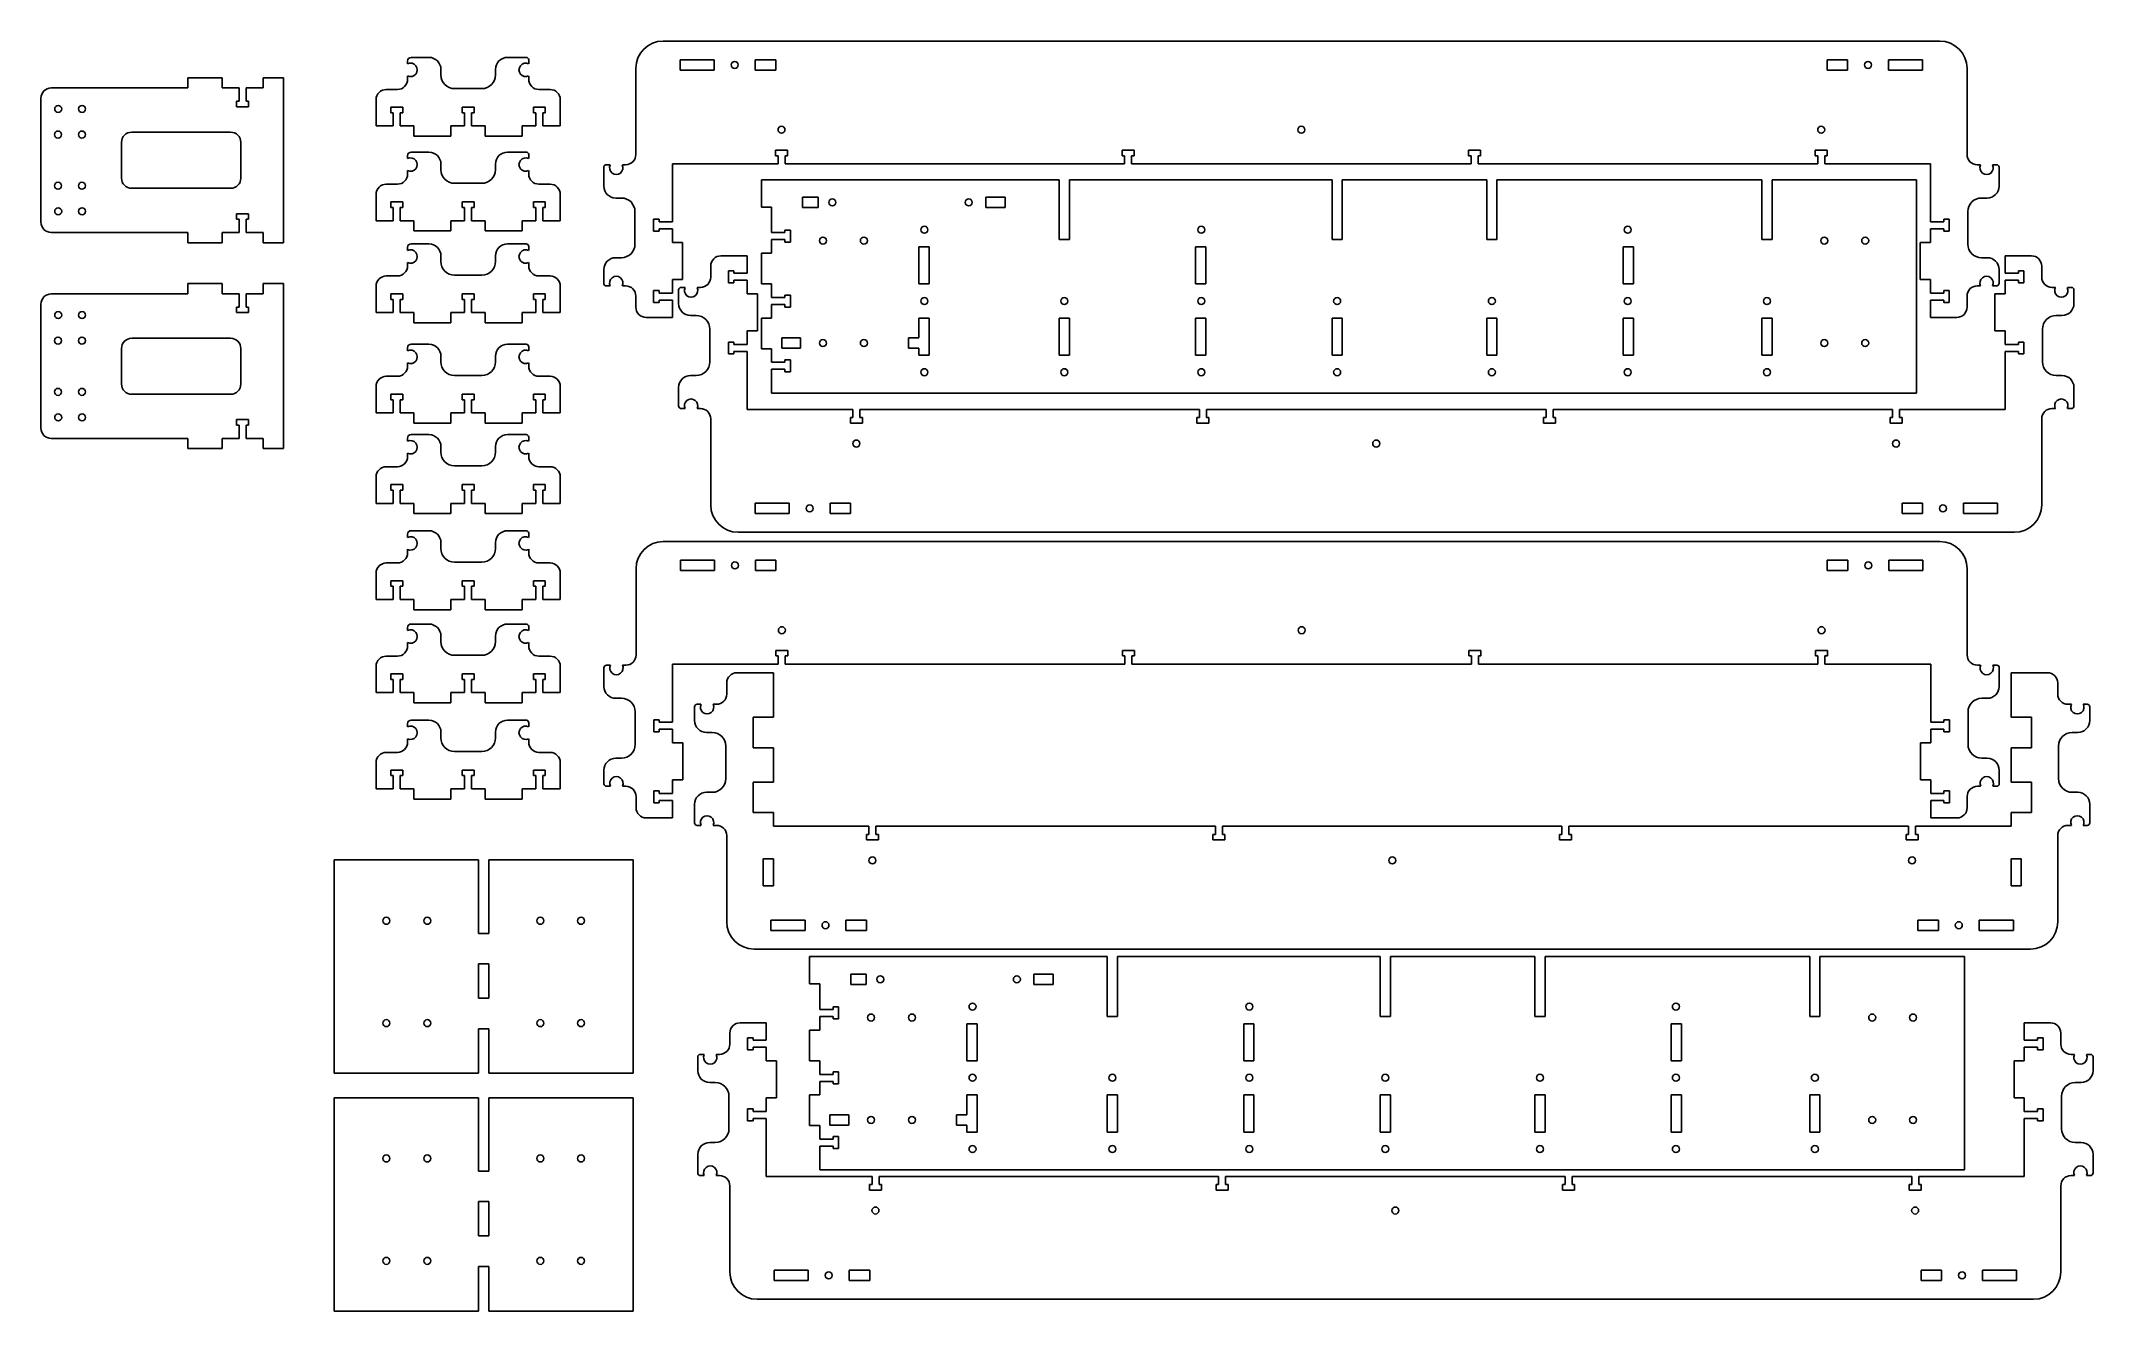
# Model space of a CAD drawing. Header units: millimetres. Extents: x 82 to 1285, y 3 to 747.
import ezdxf

# ---------------------------------------------------------------- set-up
doc = ezdxf.new("R2010")
doc.units = ezdxf.units.MM
doc.linetypes.add('HIDDEN', pattern=[9.525, 6.35, -3.175])
doc.layers.get('0').update_dxf_attribs({"lineweight": 70})
doc.layers.add('Hidden', color=7, linetype='HIDDEN', lineweight=70)

msp = doc.modelspace()

# ---------------------------------------------------------------- linework, layer by layer
at = {"color": 7, "lineweight": -3}
for p, q in [((1195.5, 747.3), (447, 747.3)), ((297.2, 733.9), (297.2, 735.7)), ((299.2, 737.7), (309.7, 737.7)), ((355.7, 737.7), (366.7, 737.7)), ((368.2, 736.2), (368.2, 733.9)), ((457, 736.3), (477, 736.3)), ((457, 736.3), (457, 730.3)), ((477, 730.3), (477, 736.3)), ((501, 736.3), (513, 736.3)), ((501, 736.3), (501, 730.3)), ((513, 730.3), (513, 736.3)), ((1129.5, 736.3), (1141.5, 736.3)), ((1129.5, 736.3), (1129.5, 730.3)), ((1141.5, 730.3), (1141.5, 736.3)), ((1165.5, 736.3), (1185.5, 736.3)), ((1165.5, 736.3), (1165.5, 730.3)), ((1185.5, 730.3), (1185.5, 736.3)), ((168.4, 719.8), (168.4, 725.8)), ((168.4, 725.8), (188.4, 725.8)), ((188.4, 725.8), (188.4, 719.8)), ((212.4, 719.8), (212.4, 725.8)), ((212.4, 725.8), (224.4, 725.8)), ((224.4, 629.1), (224.4, 725.8)), ((297.2, 724.9), (297.2, 726.8)), ((316.7, 730.7), (316.7, 727.4)), ((348.7, 727.4), (348.7, 730.7)), ((368.2, 726.8), (368.2, 724.9)), ((431, 731.3), (431, 680.8)), ((457, 730.3), (477, 730.3)), ((501, 730.3), (513, 730.3)), ((1129.5, 730.3), (1141.5, 730.3)), ((1165.5, 730.3), (1185.5, 730.3)), ((1211.5, 680.8), (1211.5, 731.3)), ((82.2, 713.8), (82.2, 641.1)), ((88.2, 719.8), (168.4, 719.8)), ((188.4, 719.8), (198.4, 719.8)), ((198.4, 712), (196.9, 712)), ((196.9, 712), (196.9, 708.8)), ((198.4, 719.8), (198.4, 712)), ((202.5, 719.8), (212.4, 719.8)), ((202.5, 712), (202.5, 719.8)), ((203.9, 712), (202.5, 712)), ((203.9, 708.8), (203.9, 712)), ((278.7, 697.5), (278.7, 712.9)), ((284.7, 718.9), (291.2, 718.9)), ((324.7, 719.4), (340.7, 719.4)), ((374.2, 718.9), (380.7, 718.9)), ((386.7, 712.9), (386.7, 697.5)), ((196.9, 708.8), (203.9, 708.8)), ((287.4, 708.5), (287.4, 705.3)), ((294.4, 708.5), (287.4, 708.5)), ((287.4, 705.3), (288.8, 705.3)), ((288.8, 705.3), (288.8, 697.5)), ((292.9, 705.3), (294.4, 705.3)), ((292.9, 697.5), (292.9, 705.3)), ((294.4, 705.3), (294.4, 708.5)), ((329.2, 708.5), (329.2, 705.3)), ((336.2, 708.5), (329.2, 708.5)), ((329.2, 705.3), (330.6, 705.3)), ((330.6, 705.3), (330.6, 697.5)), ((334.7, 705.3), (336.2, 705.3)), ((334.7, 697.5), (334.7, 705.3)), ((336.2, 705.3), (336.2, 708.5)), ((370.9, 708.5), (370.9, 705.3)), ((377.9, 708.5), (370.9, 708.5)), ((370.9, 705.3), (372.4, 705.3)), ((372.4, 705.3), (372.4, 697.5)), ((376.5, 705.3), (377.9, 705.3)), ((376.5, 697.5), (376.5, 705.3)), ((377.9, 705.3), (377.9, 708.5)), ((129.4, 667), (129.4, 687.9)), ((135.4, 693.9), (193.4, 693.9)), ((199.4, 687.9), (199.4, 667)), ((288.8, 697.5), (278.7, 697.5)), ((300.9, 697.5), (292.9, 697.5)), ((300.9, 691.5), (300.9, 697.5)), ((322.6, 691.5), (300.9, 691.5)), ((322.6, 697.5), (322.6, 691.5)), ((330.6, 697.5), (322.6, 697.5)), ((342.7, 697.5), (334.7, 697.5)), ((342.7, 691.5), (342.7, 697.5)), ((364.4, 691.5), (342.7, 691.5)), ((364.4, 697.5), (364.4, 691.5)), ((372.4, 697.5), (364.4, 697.5)), ((386.7, 697.5), (376.5, 697.5)), ((297.2, 678.4), (297.2, 680.2)), ((299.2, 682.2), (309.7, 682.2)), ((316.7, 675.2), (316.7, 671.9)), ((348.7, 671.9), (348.7, 675.2)), ((355.7, 682.2), (366.7, 682.2)), ((368.2, 680.7), (368.2, 678.4)), ((416, 674.8), (413.7, 674.8)), ((425, 674.8), (423.1, 674.8)), ((452.4, 641.3), (452.4, 675.3)), ((452.4, 675.3), (514.4, 675.3)), ((512.9, 680.1), (512.9, 683.3)), ((512.9, 683.3), (519.9, 683.3)), ((514.4, 680.1), (512.9, 680.1)), ((514.4, 675.3), (514.4, 680.1)), ((519.9, 680.1), (518.5, 680.1)), ((518.5, 680.1), (518.5, 675.3)), ((717.6, 675.3), (518.5, 675.3)), ((519.9, 683.3), (519.9, 680.1)), ((716.1, 680.1), (716.1, 683.3)), ((716.1, 683.3), (723.1, 683.3)), ((717.6, 680.1), (716.1, 680.1)), ((717.6, 675.3), (717.6, 680.1)), ((723.1, 680.1), (721.7, 680.1)), ((721.7, 680.1), (721.7, 675.3)), ((721.7, 675.3), (920.8, 675.3)), ((723.1, 683.3), (723.1, 680.1)), ((919.3, 683.3), (926.3, 683.3)), ((919.3, 680.1), (919.3, 683.3)), ((920.8, 680.1), (919.3, 680.1)), ((920.8, 675.3), (920.8, 680.1)), ((926.3, 680.1), (924.9, 680.1)), ((924.9, 680.1), (924.9, 675.3)), ((924.9, 675.3), (1124, 675.3)), ((926.3, 683.3), (926.3, 680.1)), ((1122.5, 683.3), (1129.5, 683.3)), ((1122.5, 680.1), (1122.5, 683.3)), ((1124, 680.1), (1122.5, 680.1)), ((1124, 675.3), (1124, 680.1)), ((1128.1, 680.1), (1128.1, 675.3)), ((1129.5, 680.1), (1128.1, 680.1)), ((1128.1, 675.3), (1190.1, 675.3)), ((1129.5, 683.3), (1129.5, 680.1)), ((1190.1, 675.3), (1190.1, 641.3)), ((1219.4, 674.8), (1217.5, 674.8)), ((1228.8, 674.8), (1226.5, 674.8)), ((284.7, 663.4), (291.2, 663.4)), ((297.2, 669.4), (297.2, 671.4)), ((324.7, 663.9), (340.7, 663.9)), ((368.2, 671.4), (368.2, 669.4)), ((374.2, 663.4), (380.7, 663.4)), ((412.2, 673.3), (412.2, 662.3)), ((504.6, 665.9), (679.2, 665.9)), ((504.6, 649.9), (504.6, 665.9)), ((679.2, 665.9), (679.2, 630.9)), ((685.2, 665.9), (839.2, 665.9)), ((685.2, 665.9), (685.2, 630.9)), ((839.2, 665.9), (839.2, 630.9)), ((845.2, 665.9), (929.9, 665.9)), ((845.2, 665.9), (845.2, 630.9)), ((929.9, 665.9), (929.9, 630.9)), ((1091.2, 665.9), (935.9, 665.9)), ((935.9, 665.9), (935.9, 630.9)), ((1091.2, 665.9), (1091.2, 630.9)), ((1097.2, 665.9), (1097.2, 630.9)), ((1181.9, 665.9), (1097.2, 665.9)), ((1181.9, 665.9), (1181.9, 540.9)), ((1230.3, 662.3), (1230.3, 673.3)), ((135.4, 661), (193.4, 661)), ((278.7, 642), (278.7, 657.4)), ((287.4, 653), (287.4, 649.8)), ((294.4, 653), (287.4, 653)), ((287.4, 649.8), (288.8, 649.8)), ((288.8, 649.8), (288.8, 642)), ((292.9, 649.8), (294.4, 649.8)), ((292.9, 642), (292.9, 649.8)), ((294.4, 649.8), (294.4, 653)), ((329.2, 653), (329.2, 649.8)), ((336.2, 653), (329.2, 653)), ((329.2, 649.8), (330.6, 649.8)), ((330.6, 649.8), (330.6, 642)), ((334.7, 649.8), (336.2, 649.8)), ((334.7, 642), (334.7, 649.8)), ((336.2, 649.8), (336.2, 653)), ((370.9, 653), (370.9, 649.8)), ((377.9, 653), (370.9, 653)), ((370.9, 649.8), (372.4, 649.8)), ((372.4, 649.8), (372.4, 642)), ((376.5, 649.8), (377.9, 649.8)), ((376.5, 642), (376.5, 649.8)), ((377.9, 649.8), (377.9, 653)), ((386.7, 657.4), (386.7, 642)), ((419.2, 655.3), (422.5, 655.3)), ((510.6, 649.9), (504.6, 649.9)), ((510.6, 635), (510.6, 649.9)), ((528.8, 655.7), (528.8, 649.7)), ((528.8, 655.7), (537.9, 655.7)), ((537.9, 649.7), (537.9, 655.7)), ((636.2, 655.7), (636.2, 649.7)), ((636.2, 655.7), (647.6, 655.7)), ((647.6, 655.7), (647.6, 649.7)), ((1220, 655.3), (1223.3, 655.3)), ((196.9, 642.9), (196.9, 646.1)), ((196.9, 646.1), (203.9, 646.1)), ((198.4, 642.9), (196.9, 642.9)), ((198.4, 635.1), (198.4, 642.9)), ((202.5, 642.9), (202.5, 635.1)), ((203.9, 642.9), (202.5, 642.9)), ((203.9, 646.1), (203.9, 642.9)), ((288.8, 642), (278.7, 642)), ((300.9, 642), (292.9, 642)), ((300.9, 636), (300.9, 642)), ((322.6, 642), (322.6, 636)), ((330.6, 642), (322.6, 642)), ((342.7, 642), (334.7, 642)), ((342.7, 636), (342.7, 642)), ((364.4, 642), (364.4, 636)), ((372.4, 642), (364.4, 642)), ((386.7, 642), (376.5, 642)), ((430.5, 647.3), (430.5, 628.3)), ((441.4, 635.8), (441.4, 642.8)), ((441.4, 642.8), (444.6, 642.8)), ((444.6, 642.8), (444.6, 641.3)), ((444.6, 641.3), (452.4, 641.3)), ((537.9, 649.7), (528.8, 649.7)), ((647.6, 649.7), (636.2, 649.7)), ((1190.1, 641.3), (1197.9, 641.3)), ((1197.9, 642.8), (1201.1, 642.8)), ((1197.9, 641.3), (1197.9, 642.8)), ((1201.1, 642.8), (1201.1, 635.8)), ((1212, 628.3), (1212, 647.3)), ((88.2, 635.1), (168.4, 635.1)), ((168.4, 635.1), (168.4, 629.1)), ((168.4, 629.1), (188.4, 629.1)), ((188.4, 629.1), (188.4, 635.1)), ((188.4, 635.1), (198.4, 635.1)), ((202.5, 635.1), (212.4, 635.1)), ((212.4, 635.1), (212.4, 629.1)), ((212.4, 629.1), (224.4, 629.1)), ((297.2, 624.6), (297.2, 626.4)), ((299.2, 628.4), (309.7, 628.4)), ((322.6, 636), (300.9, 636)), ((364.4, 636), (342.7, 636)), ((355.7, 628.4), (366.7, 628.4)), ((368.2, 626.9), (368.2, 624.6)), ((444.6, 635.8), (441.4, 635.8)), ((452.4, 637.2), (444.6, 637.2)), ((444.6, 637.2), (444.6, 635.8)), ((452.4, 629.2), (452.4, 637.2)), ((458.4, 629.2), (452.4, 629.2)), ((458.4, 607.6), (458.4, 629.2)), ((518.4, 635), (510.6, 635)), ((510.6, 630.9), (518.4, 630.9)), ((510.6, 622.9), (510.6, 630.9)), ((518.4, 636.4), (518.4, 635)), ((521.6, 636.4), (518.4, 636.4)), ((518.4, 630.9), (518.4, 629.4)), ((518.4, 629.4), (521.6, 629.4)), ((521.6, 629.4), (521.6, 636.4)), ((596.9, 626.6), (596.9, 605)), ((596.9, 626.6), (602.9, 626.6)), ((602.9, 626.6), (602.9, 605)), ((679.2, 630.9), (685.2, 630.9)), ((765.2, 626.6), (759.2, 626.6)), ((759.2, 605), (759.2, 626.6)), ((765.2, 605), (765.2, 626.6)), ((839.2, 630.9), (845.2, 630.9)), ((935.9, 630.9), (929.9, 630.9)), ((1009.9, 605), (1009.9, 626.6)), ((1009.9, 626.6), (1015.9, 626.6)), ((1015.9, 605), (1015.9, 626.6)), ((1097.2, 630.9), (1091.2, 630.9)), ((1184.1, 629.2), (1184.1, 607.6)), ((1190.1, 629.2), (1184.1, 629.2)), ((1190.1, 637.2), (1190.1, 629.2)), ((1197.9, 637.2), (1190.1, 637.2)), ((1197.9, 635.8), (1197.9, 637.2)), ((1201.1, 635.8), (1197.9, 635.8)), ((297.2, 615.6), (297.2, 617.5)), ((316.7, 621.4), (316.7, 618.1)), ((348.7, 618.1), (348.7, 621.4)), ((368.2, 617.5), (368.2, 615.6)), ((422.5, 620.3), (419.2, 620.3)), ((474.9, 615.4), (474.9, 608.9)), ((496.3, 621.4), (480.9, 621.4)), ((496.3, 611.2), (496.3, 621.4)), ((504.6, 622.9), (510.6, 622.9)), ((504.6, 605), (504.6, 622.9)), ((1223.3, 620.3), (1220, 620.3)), ((1249.3, 621.4), (1233.9, 621.4)), ((1233.9, 621.4), (1233.9, 611.2)), ((1255.3, 608.9), (1255.3, 615.4)), ((168.4, 599.1), (168.4, 605.1)), ((168.4, 605.1), (188.4, 605.1)), ((188.4, 605.1), (188.4, 599.1)), ((212.4, 599.1), (212.4, 605.1)), ((212.4, 605.1), (224.4, 605.1)), ((224.4, 508.4), (224.4, 605.1)), ((278.7, 588.1), (278.7, 603.6)), ((284.7, 609.6), (291.2, 609.6)), ((324.7, 610.1), (340.7, 610.1)), ((374.2, 609.6), (380.7, 609.6)), ((386.7, 603.6), (386.7, 588.1)), ((412.2, 613.3), (412.2, 605.3)), ((413.7, 603.8), (416, 603.8)), ((423.1, 603.8), (425, 603.8)), ((452.4, 599.6), (452.4, 607.6)), ((452.4, 607.6), (458.4, 607.6)), ((459.9, 602.9), (457.6, 602.9)), ((468.9, 602.9), (466.9, 602.9)), ((485.3, 612.6), (488.5, 612.6)), ((485.3, 605.6), (485.3, 612.6)), ((488.5, 605.6), (485.3, 605.6)), ((488.5, 612.6), (488.5, 611.2)), ((488.5, 611.2), (496.3, 611.2)), ((488.5, 607.1), (488.5, 605.6)), ((496.3, 607.1), (488.5, 607.1)), ((496.3, 599.1), (496.3, 607.1)), ((510.6, 605), (504.6, 605)), ((510.6, 597), (510.6, 605)), ((602.9, 605), (596.9, 605)), ((759.2, 605), (765.2, 605)), ((1015.9, 605), (1009.9, 605)), ((1184.1, 607.6), (1190.1, 607.6)), ((1190.1, 607.6), (1190.1, 599.6)), ((1217.5, 603.8), (1219.4, 603.8)), ((1226.5, 603.8), (1228.8, 603.8)), ((1230.3, 605.3), (1230.3, 613.3)), ((1233.9, 611.2), (1241.7, 611.2)), ((1241.7, 607.1), (1233.9, 607.1)), ((1233.9, 607.1), (1233.9, 599.1)), ((1241.7, 611.2), (1241.7, 612.6)), ((1241.7, 612.6), (1244.9, 612.6)), ((1241.7, 605.6), (1241.7, 607.1)), ((1244.9, 605.6), (1241.7, 605.6)), ((1244.9, 612.6), (1244.9, 605.6)), ((1263.3, 602.9), (1261.3, 602.9)), ((1272.7, 602.9), (1270.4, 602.9)), ((82.2, 593.1), (82.2, 520.4)), ((88.2, 599.1), (168.4, 599.1)), ((188.4, 599.1), (198.4, 599.1)), ((198.4, 591.3), (196.9, 591.3)), ((196.9, 591.3), (196.9, 588.1)), ((198.4, 599.1), (198.4, 591.3)), ((202.5, 599.1), (212.4, 599.1)), ((202.5, 591.3), (202.5, 599.1)), ((203.9, 591.3), (202.5, 591.3)), ((203.9, 588.1), (203.9, 591.3)), ((287.4, 599.1), (287.4, 595.9)), ((294.4, 599.1), (287.4, 599.1)), ((287.4, 595.9), (288.8, 595.9)), ((288.8, 595.9), (288.8, 588.1)), ((292.9, 595.9), (294.4, 595.9)), ((292.9, 588.1), (292.9, 595.9)), ((294.4, 595.9), (294.4, 599.1)), ((329.2, 599.1), (329.2, 595.9)), ((336.2, 599.1), (329.2, 599.1)), ((329.2, 595.9), (330.6, 595.9)), ((330.6, 595.9), (330.6, 588.1)), ((334.7, 595.9), (336.2, 595.9)), ((334.7, 588.1), (334.7, 595.9)), ((336.2, 595.9), (336.2, 599.1)), ((370.9, 599.1), (370.9, 595.9)), ((377.9, 599.1), (370.9, 599.1)), ((370.9, 595.9), (372.4, 595.9)), ((372.4, 595.9), (372.4, 588.1)), ((376.5, 595.9), (377.9, 595.9)), ((376.5, 588.1), (376.5, 595.9)), ((377.9, 595.9), (377.9, 599.1)), ((431, 597.8), (431, 591.3)), ((441.4, 594), (441.4, 601)), ((441.4, 601), (444.6, 601)), ((444.6, 594), (441.4, 594)), ((444.6, 601), (444.6, 599.6)), ((444.6, 599.6), (452.4, 599.6)), ((452.4, 595.5), (444.6, 595.5)), ((444.6, 595.5), (444.6, 594)), ((452.4, 585.3), (452.4, 595.5)), ((456.1, 601.4), (456.1, 593.4)), ((502.3, 599.1), (496.3, 599.1)), ((502.3, 577.4), (502.3, 599.1)), ((518.4, 597), (510.6, 597)), ((510.6, 592.9), (518.4, 592.9)), ((510.6, 584.9), (510.6, 592.9)), ((518.4, 598.4), (518.4, 597)), ((521.6, 598.4), (518.4, 598.4)), ((518.4, 592.9), (518.4, 591.4)), ((518.4, 591.4), (521.6, 591.4)), ((521.6, 591.4), (521.6, 598.4)), ((1190.1, 599.6), (1197.9, 599.6)), ((1190.1, 595.5), (1190.1, 585.3)), ((1197.9, 595.5), (1190.1, 595.5)), ((1197.9, 601), (1201.1, 601)), ((1197.9, 599.6), (1197.9, 601)), ((1197.9, 594), (1197.9, 595.5)), ((1201.1, 594), (1197.9, 594)), ((1201.1, 601), (1201.1, 594)), ((1211.5, 591.3), (1211.5, 597.8)), ((1233.9, 599.1), (1227.9, 599.1)), ((1227.9, 599.1), (1227.9, 577.4)), ((1274.2, 593.4), (1274.2, 601.4)), ((196.9, 588.1), (203.9, 588.1)), ((288.8, 588.1), (278.7, 588.1)), ((300.9, 588.1), (292.9, 588.1)), ((300.9, 582.1), (300.9, 588.1)), ((322.6, 582.1), (300.9, 582.1)), ((322.6, 588.1), (322.6, 582.1)), ((330.6, 588.1), (322.6, 588.1)), ((342.7, 588.1), (334.7, 588.1)), ((342.7, 582.1), (342.7, 588.1)), ((364.4, 582.1), (342.7, 582.1)), ((364.4, 588.1), (364.4, 582.1)), ((372.4, 588.1), (364.4, 588.1)), ((386.7, 588.1), (376.5, 588.1)), ((437, 585.3), (452.4, 585.3)), ((463.1, 586.4), (466.4, 586.4)), ((474.4, 578.4), (474.4, 559.3)), ((504.6, 584.9), (510.6, 584.9)), ((504.6, 567), (504.6, 584.9)), ((596.9, 584.9), (596.9, 573.3)), ((596.9, 584.9), (602.9, 584.9)), ((602.9, 584.9), (602.9, 563.2)), ((679.2, 584.9), (679.2, 563.2)), ((685.2, 584.9), (679.2, 584.9)), ((685.2, 584.9), (685.2, 563.2)), ((759.2, 563.2), (759.2, 584.9)), ((765.2, 584.9), (759.2, 584.9)), ((765.2, 563.2), (765.2, 584.9)), ((839.2, 584.9), (839.2, 563.2)), ((845.2, 584.9), (839.2, 584.9)), ((845.2, 584.9), (845.2, 563.2)), ((929.9, 584.9), (929.9, 563.2)), ((929.9, 584.9), (935.9, 584.9)), ((935.9, 584.9), (935.9, 563.2)), ((1009.9, 563.2), (1009.9, 584.9)), ((1009.9, 584.9), (1015.9, 584.9)), ((1015.9, 563.2), (1015.9, 584.9)), ((1091.2, 584.9), (1091.2, 563.2)), ((1091.2, 584.9), (1097.2, 584.9)), ((1097.2, 584.9), (1097.2, 563.2)), ((1190.1, 585.3), (1205.5, 585.3)), ((1255.8, 559.3), (1255.8, 578.4)), ((1263.8, 586.4), (1267.2, 586.4)), ((129.4, 546.3), (129.4, 567.1)), ((135.4, 573.1), (193.4, 573.1)), ((199.4, 567.1), (199.4, 546.3)), ((297.2, 565.8), (297.2, 567.6)), ((299.2, 569.6), (309.7, 569.6)), ((355.7, 569.6), (366.7, 569.6)), ((368.2, 568.1), (368.2, 565.8)), ((485.3, 570.9), (488.5, 570.9)), ((485.3, 563.9), (485.3, 570.9)), ((488.5, 570.9), (488.5, 569.4)), ((488.5, 569.4), (496.3, 569.4)), ((496.3, 577.4), (502.3, 577.4)), ((496.3, 569.4), (496.3, 577.4)), ((510.6, 567), (504.6, 567)), ((510.6, 559), (510.6, 567)), ((516.6, 567.3), (516.6, 573.3)), ((527.6, 573.3), (516.6, 573.3)), ((527.6, 567.3), (516.6, 567.3)), ((527.6, 573.3), (527.6, 567.3)), ((590.9, 567.3), (590.9, 573.3)), ((596.9, 573.3), (590.9, 573.3)), ((596.9, 567.3), (590.9, 567.3)), ((596.9, 567.3), (596.9, 563.2)), ((1227.9, 577.4), (1233.9, 577.4)), ((1233.9, 577.4), (1233.9, 569.4)), ((1233.9, 569.4), (1241.7, 569.4)), ((1241.7, 569.4), (1241.7, 570.9)), ((1241.7, 570.9), (1244.9, 570.9)), ((1244.9, 570.9), (1244.9, 563.9)), ((297.2, 556.8), (297.2, 558.7)), ((316.7, 562.6), (316.7, 559.3)), ((348.7, 559.3), (348.7, 562.6)), ((368.2, 558.7), (368.2, 556.8)), ((488.5, 563.9), (485.3, 563.9)), ((488.5, 565.3), (488.5, 563.9)), ((496.3, 565.3), (488.5, 565.3)), ((496.3, 531.4), (496.3, 565.3)), ((518.4, 559), (510.6, 559)), ((510.6, 554.9), (518.4, 554.9)), ((510.6, 540.9), (510.6, 554.9)), ((518.4, 560.4), (518.4, 559)), ((521.6, 560.4), (518.4, 560.4)), ((518.4, 554.9), (518.4, 553.4)), ((521.6, 553.4), (521.6, 560.4)), ((602.9, 563.2), (596.9, 563.2)), ((679.2, 563.2), (685.2, 563.2)), ((759.2, 563.2), (765.2, 563.2)), ((839.2, 563.2), (845.2, 563.2)), ((935.9, 563.2), (929.9, 563.2)), ((1015.9, 563.2), (1009.9, 563.2)), ((1097.2, 563.2), (1091.2, 563.2)), ((1241.7, 565.3), (1233.9, 565.3)), ((1233.9, 565.3), (1233.9, 531.4)), ((1241.7, 563.9), (1241.7, 565.3)), ((1244.9, 563.9), (1241.7, 563.9)), ((278.7, 529.3), (278.7, 544.8)), ((284.7, 550.8), (291.2, 550.8)), ((324.7, 551.3), (340.7, 551.3)), ((374.2, 550.8), (380.7, 550.8)), ((386.7, 544.8), (386.7, 529.3)), ((456.1, 544.3), (456.1, 533.4)), ((466.4, 551.3), (463.1, 551.3)), ((518.4, 553.4), (521.6, 553.4)), ((1267.2, 551.3), (1263.8, 551.3)), ((1274.2, 533.4), (1274.2, 544.3)), ((135.4, 540.3), (193.4, 540.3)), ((287.4, 540.3), (287.4, 537.1)), ((294.4, 540.3), (287.4, 540.3)), ((287.4, 537.1), (288.8, 537.1)), ((288.8, 537.1), (288.8, 529.3)), ((292.9, 537.1), (294.4, 537.1)), ((292.9, 529.3), (292.9, 537.1)), ((294.4, 537.1), (294.4, 540.3)), ((329.2, 540.3), (329.2, 537.1)), ((336.2, 540.3), (329.2, 540.3)), ((329.2, 537.1), (330.6, 537.1)), ((330.6, 537.1), (330.6, 529.3)), ((334.7, 537.1), (336.2, 537.1)), ((334.7, 529.3), (334.7, 537.1)), ((336.2, 537.1), (336.2, 540.3)), ((370.9, 540.3), (370.9, 537.1)), ((377.9, 540.3), (370.9, 540.3)), ((370.9, 537.1), (372.4, 537.1)), ((372.4, 537.1), (372.4, 529.3)), ((376.5, 537.1), (377.9, 537.1)), ((376.5, 529.3), (376.5, 537.1)), ((377.9, 537.1), (377.9, 540.3)), ((457.6, 531.9), (459.9, 531.9)), ((466.9, 531.9), (468.9, 531.9)), ((558.3, 531.4), (496.3, 531.4)), ((1181.9, 540.9), (510.6, 540.9)), ((558.3, 526.6), (558.3, 531.4)), ((562.4, 531.4), (562.4, 526.6)), ((761.5, 531.4), (562.4, 531.4)), ((761.5, 526.6), (761.5, 531.4)), ((964.7, 531.4), (765.6, 531.4)), ((765.6, 531.4), (765.6, 526.6)), ((964.7, 526.6), (964.7, 531.4)), ((968.8, 531.4), (968.8, 526.6)), ((968.8, 531.4), (1167.9, 531.4)), ((1167.9, 526.6), (1167.9, 531.4)), ((1172, 531.4), (1172, 526.6)), ((1233.9, 531.4), (1172, 531.4)), ((1261.3, 531.9), (1263.3, 531.9)), ((1270.4, 531.9), (1272.7, 531.9)), ((196.9, 522.2), (196.9, 525.4)), ((196.9, 525.4), (203.9, 525.4)), ((198.4, 522.2), (196.9, 522.2)), ((198.4, 514.4), (198.4, 522.2)), ((202.5, 522.2), (202.5, 514.4)), ((203.9, 522.2), (202.5, 522.2)), ((203.9, 525.4), (203.9, 522.2)), ((288.8, 529.3), (278.7, 529.3)), ((300.9, 529.3), (292.9, 529.3)), ((300.9, 523.3), (300.9, 529.3)), ((322.6, 523.3), (300.9, 523.3)), ((322.6, 529.3), (322.6, 523.3)), ((330.6, 529.3), (322.6, 529.3)), ((342.7, 529.3), (334.7, 529.3)), ((342.7, 523.3), (342.7, 529.3)), ((364.4, 523.3), (342.7, 523.3)), ((364.4, 529.3), (364.4, 523.3)), ((372.4, 529.3), (364.4, 529.3)), ((386.7, 529.3), (376.5, 529.3)), ((474.9, 525.9), (474.9, 475.4)), ((556.8, 526.6), (558.3, 526.6)), ((556.8, 523.4), (556.8, 526.6)), ((563.8, 523.4), (556.8, 523.4)), ((562.4, 526.6), (563.8, 526.6)), ((563.8, 526.6), (563.8, 523.4)), ((760, 526.6), (761.5, 526.6)), ((760, 523.4), (760, 526.6)), ((767, 523.4), (760, 523.4)), ((765.6, 526.6), (767, 526.6)), ((767, 526.6), (767, 523.4)), ((963.2, 523.4), (963.2, 526.6)), ((963.2, 526.6), (964.7, 526.6)), ((970.2, 523.4), (963.2, 523.4)), ((968.8, 526.6), (970.2, 526.6)), ((970.2, 526.6), (970.2, 523.4)), ((1166.4, 523.4), (1166.4, 526.6)), ((1166.4, 526.6), (1167.9, 526.6)), ((1173.4, 523.4), (1166.4, 523.4)), ((1172, 526.6), (1173.4, 526.6)), ((1173.4, 526.6), (1173.4, 523.4)), ((1255.3, 475.4), (1255.3, 525.9)), ((88.2, 514.4), (168.4, 514.4)), ((168.4, 514.4), (168.4, 508.4)), ((168.4, 508.4), (188.4, 508.4)), ((188.4, 508.4), (188.4, 514.4)), ((188.4, 514.4), (198.4, 514.4)), ((202.5, 514.4), (212.4, 514.4)), ((212.4, 514.4), (212.4, 508.4)), ((212.4, 508.4), (224.4, 508.4)), ((297.2, 512.8), (297.2, 514.6)), ((297.2, 503.8), (297.2, 505.7)), ((299.2, 516.6), (309.7, 516.6)), ((316.7, 509.6), (316.7, 506.3)), ((348.7, 506.3), (348.7, 509.6)), ((355.7, 516.6), (366.7, 516.6)), ((368.2, 515.1), (368.2, 512.8)), ((368.2, 505.7), (368.2, 503.8)), ((284.7, 497.8), (291.2, 497.8)), ((324.7, 498.3), (340.7, 498.3)), ((374.2, 497.8), (380.7, 497.8)), ((278.7, 476.3), (278.7, 491.8)), ((287.4, 487.3), (287.4, 484.1)), ((294.4, 487.3), (287.4, 487.3)), ((287.4, 484.1), (288.8, 484.1)), ((288.8, 484.1), (288.8, 476.3)), ((292.9, 484.1), (294.4, 484.1)), ((292.9, 476.3), (292.9, 484.1)), ((294.4, 484.1), (294.4, 487.3)), ((329.2, 487.3), (329.2, 484.1)), ((336.2, 487.3), (329.2, 487.3)), ((329.2, 484.1), (330.6, 484.1)), ((330.6, 484.1), (330.6, 476.3)), ((334.7, 484.1), (336.2, 484.1)), ((334.7, 476.3), (334.7, 484.1)), ((336.2, 484.1), (336.2, 487.3)), ((370.9, 487.3), (370.9, 484.1)), ((377.9, 487.3), (370.9, 487.3)), ((370.9, 484.1), (372.4, 484.1)), ((372.4, 484.1), (372.4, 476.3)), ((376.5, 484.1), (377.9, 484.1)), ((376.5, 476.3), (376.5, 484.1)), ((377.9, 484.1), (377.9, 487.3)), ((386.7, 491.8), (386.7, 476.3)), ((288.8, 476.3), (278.7, 476.3)), ((300.9, 476.3), (292.9, 476.3)), ((300.9, 470.3), (300.9, 476.3)), ((322.6, 470.3), (300.9, 470.3)), ((322.6, 476.3), (322.6, 470.3)), ((330.6, 476.3), (322.6, 476.3)), ((342.7, 476.3), (334.7, 476.3)), ((342.7, 470.3), (342.7, 476.3)), ((364.4, 470.3), (342.7, 470.3)), ((364.4, 476.3), (364.4, 470.3)), ((372.4, 476.3), (364.4, 476.3)), ((386.7, 476.3), (376.5, 476.3)), ((500.9, 476.4), (500.9, 470.4)), ((520.9, 476.4), (500.9, 476.4)), ((520.9, 470.4), (500.9, 470.4)), ((520.9, 470.4), (520.9, 476.4)), ((556.9, 476.4), (544.9, 476.4)), ((544.9, 476.4), (544.9, 470.4)), ((556.9, 470.4), (544.9, 470.4)), ((556.9, 470.4), (556.9, 476.4)), ((1173.4, 476.4), (1173.4, 470.4)), ((1185.4, 476.4), (1173.4, 476.4)), ((1185.4, 470.4), (1173.4, 470.4)), ((1185.4, 470.4), (1185.4, 476.4)), ((1229.4, 476.4), (1209.4, 476.4)), ((1209.4, 476.4), (1209.4, 470.4)), ((1229.4, 470.4), (1209.4, 470.4)), ((1229.4, 470.4), (1229.4, 476.4)), ((297.2, 456.4), (297.2, 458.3)), ((299.2, 460.3), (309.7, 460.3)), ((355.7, 460.3), (366.7, 460.3)), ((368.2, 458.8), (368.2, 456.4)), ((490.9, 459.4), (1239.3, 459.4)), ((297.2, 447.4), (297.2, 449.4)), ((316.7, 453.3), (316.7, 449.9)), ((348.7, 449.9), (348.7, 453.3)), ((368.2, 449.4), (368.2, 447.4)), ((1195.6, 454), (447.1, 454)), ((278.7, 420), (278.7, 435.4)), ((284.7, 441.4), (291.2, 441.4)), ((324.7, 441.9), (340.7, 441.9)), ((374.2, 441.4), (380.7, 441.4)), ((386.7, 435.4), (386.7, 420)), ((431.1, 438), (431.1, 387.5)), ((457.1, 443), (477.1, 443)), ((457.1, 443), (457.1, 437)), ((457.1, 437), (477.1, 437)), ((477.1, 437), (477.1, 443)), ((501.1, 443), (513.1, 443)), ((501.1, 443), (501.1, 437)), ((501.1, 437), (513.1, 437)), ((513.1, 437), (513.1, 443)), ((1129.6, 443), (1141.6, 443)), ((1129.6, 443), (1129.6, 437)), ((1129.6, 437), (1141.6, 437)), ((1141.6, 437), (1141.6, 443)), ((1165.6, 443), (1185.6, 443)), ((1165.6, 443), (1165.6, 437)), ((1165.6, 437), (1185.6, 437)), ((1185.6, 437), (1185.6, 443)), ((1211.6, 387.5), (1211.6, 438)), ((287.4, 431), (287.4, 427.8)), ((294.4, 431), (287.4, 431)), ((287.4, 427.8), (288.8, 427.8)), ((288.8, 427.8), (288.8, 420)), ((292.9, 427.8), (294.4, 427.8)), ((292.9, 420), (292.9, 427.8)), ((294.4, 427.8), (294.4, 431)), ((329.2, 431), (329.2, 427.8)), ((336.2, 431), (329.2, 431)), ((329.2, 427.8), (330.6, 427.8)), ((330.6, 427.8), (330.6, 420)), ((334.7, 427.8), (336.2, 427.8)), ((334.7, 420), (334.7, 427.8)), ((336.2, 427.8), (336.2, 431)), ((370.9, 431), (370.9, 427.8)), ((377.9, 431), (370.9, 431)), ((370.9, 427.8), (372.4, 427.8)), ((372.4, 427.8), (372.4, 420)), ((376.5, 427.8), (377.9, 427.8)), ((376.5, 420), (376.5, 427.8)), ((377.9, 427.8), (377.9, 431)), ((288.8, 420), (278.7, 420)), ((300.9, 420), (292.9, 420)), ((300.9, 414), (300.9, 420)), ((322.6, 414), (300.9, 414)), ((322.6, 420), (322.6, 414)), ((330.6, 420), (322.6, 420)), ((342.7, 420), (334.7, 420)), ((342.7, 414), (342.7, 420)), ((364.4, 414), (342.7, 414)), ((364.4, 420), (364.4, 414)), ((372.4, 420), (364.4, 420)), ((386.7, 420), (376.5, 420)), ((297.2, 401.8), (297.2, 403.6)), ((299.2, 405.6), (309.7, 405.6)), ((316.7, 398.6), (316.7, 395.3)), ((348.7, 395.3), (348.7, 398.6)), ((355.7, 405.6), (366.7, 405.6)), ((368.2, 404.1), (368.2, 401.8)), ((284.7, 386.8), (291.2, 386.8)), ((297.2, 392.8), (297.2, 394.7)), ((324.7, 387.3), (340.7, 387.3)), ((368.2, 394.7), (368.2, 392.8)), ((374.2, 386.8), (380.7, 386.8)), ((513.1, 386.9), (513.1, 390.1)), ((513.1, 390.1), (520.1, 390.1)), ((514.5, 386.9), (513.1, 386.9)), ((514.5, 382), (514.5, 386.9)), ((520.1, 386.9), (518.6, 386.9)), ((518.6, 386.9), (518.6, 382)), ((520.1, 390.1), (520.1, 386.9)), ((716.3, 386.9), (716.3, 390.1)), ((716.3, 390.1), (723.3, 390.1)), ((717.7, 386.9), (716.3, 386.9)), ((717.7, 382), (717.7, 386.9)), ((723.3, 386.9), (721.8, 386.9)), ((721.8, 386.9), (721.8, 382)), ((723.3, 390.1), (723.3, 386.9)), ((919.5, 390.1), (926.5, 390.1)), ((919.5, 386.9), (919.5, 390.1)), ((920.9, 386.9), (919.5, 386.9)), ((920.9, 382), (920.9, 386.9)), ((926.5, 386.9), (925, 386.9)), ((925, 386.9), (925, 382)), ((926.5, 390.1), (926.5, 386.9)), ((1122.7, 390.1), (1129.7, 390.1)), ((1122.7, 386.9), (1122.7, 390.1)), ((1124.1, 386.9), (1122.7, 386.9)), ((1124.1, 382), (1124.1, 386.9)), ((1128.2, 386.9), (1128.2, 382)), ((1129.7, 386.9), (1128.2, 386.9)), ((1129.7, 390.1), (1129.7, 386.9)), ((278.7, 365.4), (278.7, 380.8)), ((287.4, 376.4), (287.4, 373.2)), ((294.4, 376.4), (287.4, 376.4)), ((287.4, 373.2), (288.8, 373.2)), ((288.8, 373.2), (288.8, 365.4)), ((292.9, 373.2), (294.4, 373.2)), ((292.9, 365.4), (292.9, 373.2)), ((294.4, 373.2), (294.4, 376.4)), ((329.2, 376.4), (329.2, 373.2)), ((336.2, 376.4), (329.2, 376.4)), ((329.2, 373.2), (330.6, 373.2)), ((330.6, 373.2), (330.6, 365.4)), ((334.7, 373.2), (336.2, 373.2)), ((334.7, 365.4), (334.7, 373.2)), ((336.2, 373.2), (336.2, 376.4)), ((370.9, 376.4), (370.9, 373.2)), ((377.9, 376.4), (370.9, 376.4)), ((370.9, 373.2), (372.4, 373.2)), ((372.4, 373.2), (372.4, 365.4)), ((376.5, 373.2), (377.9, 373.2)), ((376.5, 365.4), (376.5, 373.2)), ((377.9, 373.2), (377.9, 376.4)), ((386.7, 380.8), (386.7, 365.4)), ((412.3, 380), (412.3, 369.1)), ((416.1, 381.5), (413.8, 381.5)), ((425.1, 381.5), (423.2, 381.5)), ((452.5, 348.1), (452.5, 382)), ((452.5, 382), (514.5, 382)), ((511.7, 377.1), (490.3, 377.1)), ((511.7, 351), (511.7, 377.1)), ((717.7, 382), (518.6, 382)), ((721.8, 382), (920.9, 382)), ((925, 382), (1124.1, 382)), ((1128.2, 382), (1190.2, 382)), ((1190.2, 382), (1190.2, 348.1)), ((1219.5, 381.5), (1217.6, 381.5)), ((1228.9, 381.5), (1226.6, 381.5)), ((1230.4, 369.1), (1230.4, 380)), ((1237.3, 377.1), (1258.7, 377.1)), ((1237.3, 351), (1237.3, 377.1)), ((288.8, 365.4), (278.7, 365.4)), ((300.9, 365.4), (292.9, 365.4)), ((300.9, 359.4), (300.9, 365.4)), ((322.6, 365.4), (322.6, 359.4)), ((330.6, 365.4), (322.6, 365.4)), ((342.7, 365.4), (334.7, 365.4)), ((342.7, 359.4), (342.7, 365.4)), ((364.4, 365.4), (364.4, 359.4)), ((372.4, 365.4), (364.4, 365.4)), ((386.7, 365.4), (376.5, 365.4)), ((419.3, 362.1), (422.6, 362.1)), ((484.3, 371.1), (484.3, 364.6)), ((1220.1, 362.1), (1223.4, 362.1)), ((1264.7, 371.1), (1264.7, 364.6)), ((299.2, 349.3), (309.7, 349.3)), ((322.6, 359.4), (300.9, 359.4)), ((364.4, 359.4), (342.7, 359.4)), ((355.7, 349.3), (366.7, 349.3)), ((430.6, 354.1), (430.6, 335)), ((441.5, 342.5), (441.5, 349.5)), ((441.5, 349.5), (444.7, 349.5)), ((444.7, 349.5), (444.7, 348.1)), ((465.4, 357.1), (465.4, 349.1)), ((469.2, 358.6), (466.9, 358.6)), ((478.3, 358.6), (476.3, 358.6)), ((499.7, 333.1), (499.7, 351)), ((499.7, 351), (511.7, 351)), ((1198, 349.5), (1201.2, 349.5)), ((1198, 348.1), (1198, 349.5)), ((1201.2, 349.5), (1201.2, 342.5)), ((1212.1, 335), (1212.1, 354.1)), ((1249.3, 351), (1237.3, 351)), ((1249.3, 333.1), (1249.3, 351)), ((1270.7, 358.6), (1272.7, 358.6)), ((1279.7, 358.6), (1282, 358.6)), ((1283.5, 357.1), (1283.5, 349.1)), ((297.2, 345.4), (297.2, 347.3)), ((297.2, 336.4), (297.2, 338.4)), ((316.7, 342.3), (316.7, 338.9)), ((348.7, 338.9), (348.7, 342.3)), ((368.2, 347.8), (368.2, 345.4)), ((368.2, 338.4), (368.2, 336.4)), ((444.7, 342.5), (441.5, 342.5)), ((444.7, 348.1), (452.5, 348.1)), ((452.5, 344), (444.7, 344)), ((444.7, 344), (444.7, 342.5)), ((452.5, 336), (452.5, 344)), ((472.4, 342.1), (475.8, 342.1)), ((1190.2, 348.1), (1198, 348.1)), ((1190.2, 344), (1190.2, 336)), ((1198, 344), (1190.2, 344)), ((1198, 342.5), (1198, 344)), ((1201.2, 342.5), (1198, 342.5)), ((1276.5, 342.1), (1273.2, 342.1)), ((284.7, 330.4), (291.2, 330.4)), ((324.7, 330.9), (340.7, 330.9)), ((374.2, 330.4), (380.7, 330.4)), ((422.6, 327), (419.3, 327)), ((458.5, 336), (452.5, 336)), ((458.5, 314.3), (458.5, 336)), ((483.8, 334.1), (483.8, 315)), ((511.7, 333.1), (499.7, 333.1)), ((511.7, 313), (511.7, 333.1)), ((1184.2, 336), (1184.2, 314.3)), ((1190.2, 336), (1184.2, 336)), ((1223.4, 327), (1220.1, 327)), ((1237.3, 313), (1237.3, 333.1)), ((1237.3, 333.1), (1249.3, 333.1)), ((1265.2, 334.1), (1265.2, 315)), ((278.7, 309), (278.7, 324.4)), ((287.4, 320), (287.4, 316.8)), ((294.4, 320), (287.4, 320)), ((287.4, 316.8), (288.8, 316.8)), ((288.8, 316.8), (288.8, 309)), ((292.9, 316.8), (294.4, 316.8)), ((292.9, 309), (292.9, 316.8)), ((294.4, 316.8), (294.4, 320)), ((329.2, 320), (329.2, 316.8)), ((336.2, 320), (329.2, 320)), ((329.2, 316.8), (330.6, 316.8)), ((330.6, 316.8), (330.6, 309)), ((334.7, 316.8), (336.2, 316.8)), ((334.7, 309), (334.7, 316.8)), ((336.2, 316.8), (336.2, 320)), ((370.9, 320), (370.9, 316.8)), ((377.9, 320), (370.9, 320)), ((370.9, 316.8), (372.4, 316.8)), ((372.4, 316.8), (372.4, 309)), ((376.5, 316.8), (377.9, 316.8)), ((376.5, 309), (376.5, 316.8)), ((377.9, 316.8), (377.9, 320)), ((386.7, 324.4), (386.7, 309)), ((412.3, 320), (412.3, 312)), ((452.5, 306.3), (452.5, 314.3)), ((452.5, 314.3), (458.5, 314.3)), ((499.7, 295.1), (499.7, 313)), ((499.7, 313), (511.7, 313)), ((1184.2, 314.3), (1190.2, 314.3)), ((1190.2, 314.3), (1190.2, 306.3)), ((1230.4, 312), (1230.4, 320)), ((1249.3, 313), (1237.3, 313)), ((1249.3, 295.1), (1249.3, 313)), ((288.8, 309), (278.7, 309)), ((300.9, 309), (292.9, 309)), ((300.9, 303), (300.9, 309)), ((322.6, 303), (300.9, 303)), ((322.6, 309), (322.6, 303)), ((330.6, 309), (322.6, 309)), ((342.7, 309), (334.7, 309)), ((342.7, 303), (342.7, 309)), ((364.4, 303), (342.7, 303)), ((364.4, 309), (364.4, 303)), ((372.4, 309), (364.4, 309)), ((386.7, 309), (376.5, 309)), ((413.8, 310.5), (416.1, 310.5)), ((423.2, 310.5), (425.1, 310.5)), ((431.1, 304.5), (431.1, 298)), ((441.5, 300.8), (441.5, 307.8)), ((441.5, 307.8), (444.7, 307.8)), ((444.7, 300.8), (441.5, 300.8)), ((444.7, 307.8), (444.7, 306.3)), ((444.7, 306.3), (452.5, 306.3)), ((452.5, 302.2), (444.7, 302.2)), ((444.7, 302.2), (444.7, 300.8)), ((452.5, 292), (452.5, 302.2)), ((475.8, 307), (472.4, 307)), ((1190.2, 306.3), (1198, 306.3)), ((1190.2, 302.2), (1190.2, 292)), ((1198, 302.2), (1190.2, 302.2)), ((1198, 307.8), (1201.2, 307.8)), ((1198, 306.3), (1198, 307.8)), ((1198, 300.8), (1198, 302.2)), ((1201.2, 300.8), (1198, 300.8)), ((1201.2, 307.8), (1201.2, 300.8)), ((1211.6, 298), (1211.6, 304.5)), ((1217.6, 310.5), (1219.5, 310.5)), ((1226.6, 310.5), (1228.9, 310.5)), ((1273.2, 307), (1276.5, 307)), ((437.1, 292), (452.5, 292)), ((465.4, 300), (465.4, 289.1)), ((511.7, 295.1), (499.7, 295.1)), ((511.7, 287.1), (511.7, 295.1)), ((1190.2, 292), (1205.6, 292)), ((1237.3, 295.1), (1249.3, 295.1)), ((1237.3, 287.1), (1237.3, 295.1)), ((1283.5, 300), (1283.5, 289.1)), ((466.9, 287.6), (469.2, 287.6)), ((476.3, 287.6), (478.3, 287.6)), ((484.3, 281.6), (484.3, 231.1)), ((567.6, 287.1), (511.7, 287.1)), ((566.2, 282.3), (567.6, 282.3)), ((566.2, 279.1), (566.2, 282.3)), ((573.2, 279.1), (566.2, 279.1)), ((567.6, 282.3), (567.6, 287.1)), ((571.7, 287.1), (571.7, 282.3)), ((770.8, 287.1), (571.7, 287.1)), ((571.7, 282.3), (573.2, 282.3)), ((573.2, 282.3), (573.2, 279.1)), ((769.4, 282.3), (770.8, 282.3)), ((769.4, 279.1), (769.4, 282.3)), ((776.4, 279.1), (769.4, 279.1)), ((770.8, 282.3), (770.8, 287.1)), ((774.9, 287.1), (774.9, 282.3)), ((974, 287.1), (774.9, 287.1)), ((774.9, 282.3), (776.4, 282.3)), ((776.4, 282.3), (776.4, 279.1)), ((972.6, 282.3), (972.6, 279.1)), ((974, 282.3), (972.6, 282.3)), ((972.6, 279.1), (979.6, 279.1)), ((974, 287.1), (974, 282.3)), ((978.1, 282.3), (978.1, 287.1)), ((978.1, 287.1), (1177.2, 287.1)), ((979.6, 282.3), (978.1, 282.3)), ((979.6, 279.1), (979.6, 282.3)), ((1175.8, 282.3), (1175.8, 279.1)), ((1177.2, 282.3), (1175.8, 282.3)), ((1175.8, 279.1), (1182.8, 279.1)), ((1177.2, 287.1), (1177.2, 282.3)), ((1181.3, 282.3), (1181.3, 287.1)), ((1181.3, 287.1), (1237.3, 287.1)), ((1182.8, 282.3), (1181.3, 282.3)), ((1182.8, 279.1), (1182.8, 282.3)), ((1264.7, 281.6), (1264.7, 231.1)), ((1272.7, 287.6), (1270.7, 287.6)), ((1282, 287.6), (1279.7, 287.6)), ((254.2, 142.4), (254.2, 267.4)), ((254.2, 267.4), (338.8, 267.4)), ((338.8, 267.4), (338.8, 224.3)), ((344.8, 267.4), (429.5, 267.4)), ((344.8, 267.4), (344.8, 224.3)), ((429.5, 267.4), (429.5, 142.4)), ((505.7, 252.1), (505.7, 268.1)), ((505.7, 268.1), (511.7, 268.1)), ((511.7, 268.1), (511.7, 252.1)), ((1243.3, 268.1), (1237.3, 268.1)), ((1237.3, 268.1), (1237.3, 252.1)), ((1243.3, 252.1), (1243.3, 268.1)), ((511.7, 252.1), (505.7, 252.1)), ((1237.3, 252.1), (1243.3, 252.1)), ((510.2, 232.1), (510.2, 226.1)), ((530.2, 232.1), (510.2, 232.1)), ((530.2, 226.1), (530.2, 232.1)), ((566.2, 232.1), (554.2, 232.1)), ((554.2, 232.1), (554.2, 226.1)), ((566.2, 226.1), (566.2, 232.1)), ((1182.7, 232.1), (1194.7, 232.1)), ((1182.7, 226.1), (1182.7, 232.1)), ((1194.7, 232.1), (1194.7, 226.1)), ((1218.7, 226.1), (1218.7, 232.1)), ((1218.7, 232.1), (1238.7, 232.1)), ((1238.7, 232.1), (1238.7, 226.1)), ((344.8, 224.3), (338.8, 224.3)), ((530.2, 226.1), (510.2, 226.1)), ((566.2, 226.1), (554.2, 226.1)), ((1182.7, 226.1), (1194.7, 226.1)), ((1218.7, 226.1), (1238.7, 226.1)), ((338.8, 206.4), (338.8, 186.3)), ((338.8, 206.4), (344.8, 206.4)), ((344.8, 206.4), (344.8, 186.3)), ((500.3, 215.1), (1248.7, 215.1)), ((532.8, 210.7), (707.4, 210.7)), ((532.8, 194.7), (532.8, 210.7)), ((707.4, 210.7), (707.4, 175.7)), ((713.4, 210.7), (867.4, 210.7)), ((713.4, 210.7), (713.4, 175.7)), ((867.4, 210.7), (867.4, 175.7)), ((873.4, 210.7), (958.1, 210.7)), ((873.4, 210.7), (873.4, 175.7)), ((958.1, 210.7), (958.1, 175.7)), ((1119.3, 210.7), (964.1, 210.7)), ((964.1, 210.7), (964.1, 175.7)), ((1119.3, 210.7), (1119.3, 175.7)), ((1125.3, 210.7), (1125.3, 175.7)), ((1210, 210.7), (1125.3, 210.7)), ((1210, 210.7), (1210, 85.7)), ((538.8, 194.7), (532.8, 194.7)), ((538.8, 179.7), (538.8, 194.7)), ((557, 200.4), (557, 194.4)), ((557, 200.4), (566.1, 200.4)), ((566.1, 194.4), (557, 194.4)), ((566.1, 194.4), (566.1, 200.4)), ((664.3, 200.4), (664.3, 194.4)), ((664.3, 200.4), (675.7, 200.4)), ((675.7, 194.4), (664.3, 194.4)), ((675.7, 200.4), (675.7, 194.4)), ((344.8, 186.3), (338.8, 186.3)), ((546.6, 181.2), (546.6, 179.7)), ((549.8, 181.2), (546.6, 181.2)), ((549.8, 174.2), (549.8, 181.2)), ((507.5, 171.9), (492.1, 171.9)), ((507.5, 161.7), (507.5, 171.9)), ((546.6, 179.7), (538.8, 179.7)), ((538.8, 175.6), (546.6, 175.6)), ((538.8, 167.6), (538.8, 175.6)), ((546.6, 175.6), (546.6, 174.2)), ((546.6, 174.2), (549.8, 174.2)), ((625.1, 171.4), (625.1, 149.7)), ((625.1, 171.4), (631.1, 171.4)), ((631.1, 171.4), (631.1, 149.7)), ((707.4, 175.7), (713.4, 175.7)), ((793.4, 171.4), (787.4, 171.4)), ((787.4, 149.7), (787.4, 171.4)), ((793.4, 149.7), (793.4, 171.4)), ((867.4, 175.7), (873.4, 175.7)), ((964.1, 175.7), (958.1, 175.7)), ((1038.1, 149.7), (1038.1, 171.4)), ((1038.1, 171.4), (1044.1, 171.4)), ((1044.1, 149.7), (1044.1, 171.4)), ((1125.3, 175.7), (1119.3, 175.7)), ((1260.5, 171.9), (1245.1, 171.9)), ((1245.1, 171.9), (1245.1, 161.7)), ((338.8, 168.4), (338.8, 142.4)), ((338.8, 168.4), (344.8, 168.4)), ((344.8, 168.4), (344.8, 142.4)), ((486.1, 165.9), (486.1, 159.4)), ((496.5, 163.1), (499.7, 163.1)), ((496.5, 156.1), (496.5, 163.1)), ((499.7, 163.1), (499.7, 161.7)), ((499.7, 161.7), (507.5, 161.7)), ((499.7, 157.6), (499.7, 156.1)), ((507.5, 157.6), (499.7, 157.6)), ((507.5, 149.6), (507.5, 157.6)), ((532.8, 167.6), (538.8, 167.6)), ((532.8, 149.7), (532.8, 167.6)), ((1245.1, 161.7), (1252.9, 161.7)), ((1252.9, 157.6), (1245.1, 157.6)), ((1245.1, 157.6), (1245.1, 149.6)), ((1252.9, 161.7), (1252.9, 163.1)), ((1252.9, 163.1), (1256.1, 163.1)), ((1252.9, 156.1), (1252.9, 157.6)), ((1256.1, 163.1), (1256.1, 156.1)), ((1266.5, 159.4), (1266.5, 165.9)), ((467.3, 151.9), (467.3, 143.9)), ((471.1, 153.4), (468.8, 153.4)), ((480.1, 153.4), (478.1, 153.4)), ((499.7, 156.1), (496.5, 156.1)), ((513.5, 149.6), (507.5, 149.6)), ((513.5, 127.9), (513.5, 149.6)), ((538.8, 149.7), (532.8, 149.7)), ((538.8, 141.7), (538.8, 149.7)), ((631.1, 149.7), (625.1, 149.7)), ((787.4, 149.7), (793.4, 149.7)), ((1044.1, 149.7), (1038.1, 149.7)), ((1245.1, 149.6), (1239.1, 149.6)), ((1239.1, 149.6), (1239.1, 127.9)), ((1256.1, 156.1), (1252.9, 156.1)), ((1274.5, 153.4), (1272.5, 153.4)), ((1283.9, 153.4), (1281.6, 153.4)), ((1285.4, 143.9), (1285.4, 151.9)), ((254.2, 142.4), (338.8, 142.4)), ((429.5, 142.4), (344.8, 142.4)), ((474.3, 136.9), (477.6, 136.9)), ((546.6, 141.7), (538.8, 141.7)), ((538.8, 137.6), (546.6, 137.6)), ((538.8, 129.6), (538.8, 137.6)), ((546.6, 143.2), (546.6, 141.7)), ((549.8, 143.2), (546.6, 143.2)), ((546.6, 137.6), (546.6, 136.2)), ((546.6, 136.2), (549.8, 136.2)), ((549.8, 136.2), (549.8, 143.2)), ((1275, 136.9), (1278.4, 136.9)), ((254.2, 3), (254.2, 128)), ((254.2, 128), (338.8, 128)), ((338.8, 128), (338.8, 85)), ((344.8, 128), (429.5, 128)), ((344.8, 128), (344.8, 85)), ((429.5, 128), (429.5, 3)), ((485.6, 128.9), (485.6, 109.8)), ((496.5, 121.4), (499.7, 121.4)), ((496.5, 114.4), (496.5, 121.4)), ((499.7, 121.4), (499.7, 119.9)), ((507.5, 127.9), (513.5, 127.9)), ((507.5, 119.9), (507.5, 127.9)), ((532.8, 129.6), (538.8, 129.6)), ((532.8, 111.7), (532.8, 129.6)), ((625.1, 129.6), (625.1, 118)), ((625.1, 129.6), (631.1, 129.6)), ((631.1, 129.6), (631.1, 107.9)), ((707.4, 129.6), (707.4, 107.9)), ((713.4, 129.6), (707.4, 129.6)), ((713.4, 129.6), (713.4, 107.9)), ((787.4, 107.9), (787.4, 129.6)), ((793.4, 129.6), (787.4, 129.6)), ((793.4, 107.9), (793.4, 129.6)), ((867.4, 129.6), (867.4, 107.9)), ((873.4, 129.6), (867.4, 129.6)), ((873.4, 129.6), (873.4, 107.9)), ((958.1, 129.6), (958.1, 107.9)), ((958.1, 129.6), (964.1, 129.6)), ((964.1, 129.6), (964.1, 107.9)), ((1038.1, 107.9), (1038.1, 129.6)), ((1038.1, 129.6), (1044.1, 129.6)), ((1044.1, 107.9), (1044.1, 129.6)), ((1119.3, 129.6), (1119.3, 107.9)), ((1119.3, 129.6), (1125.3, 129.6)), ((1125.3, 129.6), (1125.3, 107.9)), ((1239.1, 127.9), (1245.1, 127.9)), ((1245.1, 127.9), (1245.1, 119.9)), ((1252.9, 119.9), (1252.9, 121.4)), ((1252.9, 121.4), (1256.1, 121.4)), ((1256.1, 121.4), (1256.1, 114.4)), ((1267, 109.8), (1267, 128.9)), ((499.7, 114.4), (496.5, 114.4)), ((499.7, 119.9), (507.5, 119.9)), ((499.7, 115.8), (499.7, 114.4)), ((507.5, 115.8), (499.7, 115.8)), ((507.5, 81.9), (507.5, 115.8)), ((538.8, 111.7), (532.8, 111.7)), ((538.8, 103.7), (538.8, 111.7)), ((544.8, 112), (544.8, 118)), ((555.8, 118), (544.8, 118)), ((555.8, 112), (544.8, 112)), ((555.8, 118), (555.8, 112)), ((619.1, 112), (619.1, 118)), ((625.1, 118), (619.1, 118)), ((625.1, 112), (619.1, 112)), ((625.1, 112), (625.1, 107.9)), ((1245.1, 119.9), (1252.9, 119.9)), ((1252.9, 115.8), (1245.1, 115.8)), ((1245.1, 115.8), (1245.1, 81.9)), ((1252.9, 114.4), (1252.9, 115.8)), ((1256.1, 114.4), (1252.9, 114.4)), ((477.6, 101.8), (474.3, 101.8)), ((546.6, 103.7), (538.8, 103.7)), ((538.8, 99.6), (546.6, 99.6)), ((538.8, 85.7), (538.8, 99.6)), ((546.6, 105.2), (546.6, 103.7)), ((549.8, 105.2), (546.6, 105.2)), ((546.6, 99.6), (546.6, 98.2)), ((546.6, 98.2), (549.8, 98.2)), ((549.8, 98.2), (549.8, 105.2)), ((631.1, 107.9), (625.1, 107.9)), ((707.4, 107.9), (713.4, 107.9)), ((787.4, 107.9), (793.4, 107.9)), ((867.4, 107.9), (873.4, 107.9)), ((964.1, 107.9), (958.1, 107.9)), ((1044.1, 107.9), (1038.1, 107.9)), ((1125.3, 107.9), (1119.3, 107.9)), ((1278.4, 101.8), (1275, 101.8)), ((344.8, 85), (338.8, 85)), ((467.3, 94.8), (467.3, 83.9)), ((1210, 85.7), (538.8, 85.7)), ((1285.4, 83.9), (1285.4, 94.8)), ((468.8, 82.4), (471.1, 82.4)), ((478.1, 82.4), (480.1, 82.4)), ((486.1, 76.4), (486.1, 25.9)), ((569.5, 81.9), (507.5, 81.9)), ((568, 77.1), (569.5, 77.1)), ((568, 73.9), (568, 77.1)), ((575, 73.9), (568, 73.9)), ((569.5, 77.1), (569.5, 81.9)), ((573.6, 81.9), (573.6, 77.1)), ((772.7, 81.9), (573.6, 81.9)), ((573.6, 77.1), (575, 77.1)), ((575, 77.1), (575, 73.9)), ((771.2, 77.1), (772.7, 77.1)), ((771.2, 73.9), (771.2, 77.1)), ((778.2, 73.9), (771.2, 73.9)), ((772.7, 77.1), (772.7, 81.9)), ((975.9, 81.9), (776.8, 81.9)), ((776.8, 81.9), (776.8, 77.1)), ((776.8, 77.1), (778.2, 77.1)), ((778.2, 77.1), (778.2, 73.9)), ((974.4, 73.9), (974.4, 77.1)), ((974.4, 77.1), (975.9, 77.1)), ((981.4, 73.9), (974.4, 73.9)), ((975.9, 77.1), (975.9, 81.9)), ((980, 81.9), (980, 77.1)), ((980, 81.9), (1179.1, 81.9)), ((980, 77.1), (981.4, 77.1)), ((981.4, 77.1), (981.4, 73.9)), ((1177.6, 73.9), (1177.6, 77.1)), ((1177.6, 77.1), (1179.1, 77.1)), ((1184.6, 73.9), (1177.6, 73.9)), ((1179.1, 77.1), (1179.1, 81.9)), ((1183.2, 81.9), (1183.2, 77.1)), ((1245.1, 81.9), (1183.2, 81.9)), ((1183.2, 77.1), (1184.6, 77.1)), ((1184.6, 77.1), (1184.6, 73.9)), ((1266.5, 25.9), (1266.5, 76.4)), ((1272.5, 82.4), (1274.5, 82.4)), ((1281.6, 82.4), (1283.9, 82.4)), ((338.8, 67.1), (338.8, 47)), ((338.8, 67.1), (344.8, 67.1)), ((344.8, 67.1), (344.8, 47)), ((344.8, 47), (338.8, 47)), ((338.8, 29.1), (338.8, 3)), ((338.8, 29.1), (344.8, 29.1)), ((344.8, 29.1), (344.8, 3)), ((512.1, 26.9), (512.1, 20.9)), ((532.1, 26.9), (512.1, 26.9)), ((532.1, 20.9), (532.1, 26.9)), ((568.1, 26.9), (556.1, 26.9)), ((556.1, 26.9), (556.1, 20.9)), ((568.1, 20.9), (568.1, 26.9)), ((1184.6, 26.9), (1184.6, 20.9)), ((1196.6, 26.9), (1184.6, 26.9)), ((1196.6, 20.9), (1196.6, 26.9)), ((1240.6, 26.9), (1220.6, 26.9)), ((1220.6, 26.9), (1220.6, 20.9)), ((1240.6, 20.9), (1240.6, 26.9)), ((532.1, 20.9), (512.1, 20.9)), ((568.1, 20.9), (556.1, 20.9)), ((1196.6, 20.9), (1184.6, 20.9)), ((1240.6, 20.9), (1220.6, 20.9)), ((254.2, 3), (338.8, 3)), ((429.5, 3), (344.8, 3)), ((502.1, 9.9), (1250.5, 9.9))]:
    msp.add_line(p, q, dxfattribs=at)
for centre in [(489, 733.3), (1153.5, 733.3), (516.4, 695.3), (821.2, 695.3), (1126, 695.3), (92.2, 662.5), (106.2, 662.5), (546.2, 652.7), (92.3, 647.5), (106.3, 647.5), (600.2, 636.7), (1012.6, 636.7), (540.7, 630.3), (564.7, 630.3), (600.2, 594.9), (932.9, 594.9), (1012.6, 594.9), (1094.2, 594.9), (540.7, 570.3), (564.7, 570.3), (600.2, 553.2), (932.9, 553.2), (1012.6, 553.2), (1094.2, 553.2), (92.2, 541.7), (106.2, 541.7), (92.3, 526.7), (106.3, 526.7), (560.3, 511.4), (865.1, 511.4), (1169.9, 511.4), (532.9, 473.4), (1197.4, 473.4), (489.1, 440), (1153.6, 440), (516.6, 402), (821.4, 402), (1126.2, 402), (375, 231.7), (398.9, 231.7), (542.2, 229.1), (574.3, 197.4), (628.4, 181.4), (1040.8, 181.4), (375, 171.7), (398.9, 171.7), (568.9, 175), (592.9, 175), (628.4, 139.7), (961.1, 139.7), (1040.8, 139.7), (1122.3, 139.7), (568.9, 115), (592.9, 115), (628.4, 97.9), (961.1, 97.9), (1040.8, 97.9), (1122.3, 97.9), (375, 92.4), (398.9, 92.4), (571.5, 61.9), (876.3, 61.9), (1181.1, 61.9), (375, 32.4), (398.9, 32.4), (544.1, 23.9), (1208.6, 23.9)]:
    msp.add_circle(centre, 2.05, dxfattribs=at)
at = {"color": 7, "lineweight": -3, "extrusion": (8.32667e-17, -1.16741e-16, -1)}
for centre in [(-92.3, 707.5), (-106.3, 707.5), (-92.2, 692.5), (-106.2, 692.5), (-92.3, 586.7), (-106.3, 586.7), (-92.2, 571.7), (-106.2, 571.7)]:
    msp.add_circle(centre, 2.05, dxfattribs=at)
at = {"color": 7, "lineweight": -3, "extrusion": (1.44497e-16, -5.55112e-17, -1)}
for centre in [(-626.2, 652.7), (-762.5, 636.7), (-682.2, 594.9), (-762.5, 594.9), (-842.2, 594.9), (-682.2, 553.2), (-762.5, 553.2), (-842.2, 553.2), (-654.4, 197.4), (-790.7, 181.4), (-710.4, 139.7), (-790.7, 139.7), (-870.4, 139.7), (-710.4, 97.9), (-790.7, 97.9), (-870.4, 97.9)]:
    msp.add_circle(centre, 2.05, dxfattribs=at)
at = {"color": 7, "lineweight": -3, "extrusion": (1.44497e-16, -2.71986e-17, -1)}
for centre in [(-1127.8, 630.3), (-1155.9, 175)]:
    msp.add_circle(centre, 2.05, dxfattribs=at)
at = {"color": 7, "lineweight": -3, "extrusion": (1.44497e-16, -2.78722e-17, -1)}
for centre in [(-1151.8, 630.3), (-1179.9, 175)]:
    msp.add_circle(centre, 2.05, dxfattribs=at)
at = {"color": 7, "lineweight": -3, "extrusion": (1.44497e-16, -1.30708e-17, -1)}
for centre in [(-1127.8, 570.3), (-1155.9, 115)]:
    msp.add_circle(centre, 2.05, dxfattribs=at)
at = {"color": 7, "lineweight": -3, "extrusion": (1.44497e-16, -1.40779e-17, -1)}
for centre in [(-1151.8, 570.3), (-1179.9, 115)]:
    msp.add_circle(centre, 2.05, dxfattribs=at)
at = {"color": 7, "lineweight": -3, "extrusion": (8.32667e-17, -5.55112e-17, -1)}
for centre in [(-569.7, 267.1), (-874.5, 267.1), (-1179.3, 267.1), (-1206.7, 229.1)]:
    msp.add_circle(centre, 2.05, dxfattribs=at)
at = {"color": 7, "lineweight": -3, "extrusion": (9.76352e-17, 3.39819e-15, -1)}
for centre in [(-284.7, 231.7), (-284.7, 92.4)]:
    msp.add_circle(centre, 2.05, dxfattribs=at)
at = {"color": 7, "lineweight": -3, "extrusion": (9.76352e-17, 3.23211e-15, -1)}
for centre in [(-308.7, 231.7), (-308.7, 92.4)]:
    msp.add_circle(centre, 2.05, dxfattribs=at)
at = {"color": 7, "lineweight": -3, "extrusion": (9.76352e-17, 3.06329e-15, -1)}
for centre in [(-284.7, 171.7), (-284.7, 32.4)]:
    msp.add_circle(centre, 2.05, dxfattribs=at)
at = {"color": 7, "lineweight": -3, "extrusion": (9.76352e-17, 3.31249e-15, -1)}
for centre in [(-308.7, 171.7), (-308.7, 32.4)]:
    msp.add_circle(centre, 2.05, dxfattribs=at)
at = {"color": 7, "lineweight": -3}
for centre, radius, start, end in [((447, 731.3), 16, 90, 180), ((1195.5, 731.3), 16, 360, 90), ((299.2, 735.7), 2, 90, 180), ((298.9, 730.4), 3.92, 243.8115, 116.1885), ((309.7, 730.7), 7, 0, 90), ((355.7, 730.7), 7, 90, 180), ((366.4, 730.4), 3.92, 63.8115, 296.1885), ((366.7, 736.2), 1.5, 0, 90), ((291.2, 724.9), 6, 270, 0), ((324.7, 727.4), 8, 180, 270), ((340.7, 727.4), 8, 270, 360), ((374.2, 724.9), 6, 180, 270), ((88.2, 713.8), 6, 90, 180), ((284.7, 712.9), 6, 90, 180), ((380.7, 712.9), 6, 360, 90), ((135.4, 687.9), 6, 90, 180), ((193.4, 687.9), 6, 360, 90), ((299.2, 680.2), 2, 90, 180), ((298.9, 674.9), 3.92, 243.8115, 116.1885), ((309.7, 675.2), 7, 0, 90), ((355.7, 675.2), 7, 90, 180), ((366.4, 674.9), 3.92, 63.8115, 296.1885), ((366.7, 680.7), 1.5, 0, 90), ((413.7, 673.3), 1.5, 90, 180), ((419.5, 673), 3.92, 153.8115, 26.1885), ((425, 680.8), 6, 270, 360), ((1217.5, 680.8), 6, 180, 270), ((1223, 673), 3.92, 153.8115, 26.1885), ((1228.8, 673.3), 1.5, 360, 90), ((135.4, 667), 6, 180, 270), ((193.4, 667), 6, 270, 0), ((284.7, 657.4), 6, 90, 180), ((291.2, 669.4), 6, 270, 0), ((324.7, 671.9), 8, 180, 270), ((340.7, 671.9), 8, 270, 360), ((374.2, 669.4), 6, 180, 270), ((380.7, 657.4), 6, 360, 90), ((419.2, 662.3), 7, 180, 270), ((1223.3, 662.3), 7, 270, 360), ((422.5, 647.3), 8, 0, 90), ((1220, 647.3), 8, 90, 180), ((88.2, 641.1), 6, 180, 270), ((299.2, 626.4), 2, 90, 180), ((309.7, 621.4), 7, 0, 90), ((355.7, 621.4), 7, 90, 180), ((366.7, 626.9), 1.5, 0, 90), ((422.5, 628.3), 8, 270, 360), ((1220, 628.3), 8, 180, 270), ((291.2, 615.6), 6, 270, 0), ((298.9, 621), 3.92, 243.8115, 116.1885), ((324.7, 618.1), 8, 180, 270), ((340.7, 618.1), 8, 270, 360), ((366.4, 621), 3.92, 63.8115, 296.1885), ((374.2, 615.6), 6, 180, 270), ((419.2, 613.3), 7, 90, 180), ((480.9, 615.4), 6, 90, 180), ((1223.3, 613.3), 7, 360, 90), ((1249.3, 615.4), 6, 0, 90), ((284.7, 603.6), 6, 90, 180), ((380.7, 603.6), 6, 360, 90), ((413.7, 605.3), 1.5, 180, 270), ((419.5, 605.5), 3.92, 333.8115, 206.1885), ((425, 597.8), 6, 360, 90), ((457.6, 601.4), 1.5, 90, 180), ((463.4, 601.1), 3.92, 153.8115, 26.1885), ((468.9, 608.9), 6, 270, 360), ((1217.5, 597.8), 6, 90, 180), ((1223, 605.5), 3.92, 333.8115, 206.1885), ((1228.8, 605.3), 1.5, 270, 0), ((1261.3, 608.9), 6, 180, 270), ((1266.8, 601.1), 3.92, 153.8115, 26.1885), ((1272.7, 601.4), 1.5, 0, 90), ((88.2, 593.1), 6, 90, 180), ((437, 591.3), 6, 180, 270), ((463.1, 593.4), 7, 180, 270), ((1205.5, 591.3), 6, 270, 0), ((1267.2, 593.4), 7, 270, 0), ((466.4, 578.4), 8, 0, 90), ((1263.8, 578.4), 8, 90, 180), ((135.4, 567.1), 6, 90, 180), ((193.4, 567.1), 6, 360, 90), ((299.2, 567.6), 2, 90, 180), ((298.9, 562.2), 3.92, 243.8115, 116.1885), ((309.7, 562.6), 7, 0, 90), ((355.7, 562.6), 7, 90, 180), ((366.4, 562.2), 3.92, 63.8115, 296.1885), ((366.7, 568.1), 1.5, 0, 90), ((291.2, 556.8), 6, 270, 0), ((324.7, 559.3), 8, 180, 270), ((340.7, 559.3), 8, 270, 360), ((374.2, 556.8), 6, 180, 270), ((466.4, 559.3), 8, 270, 360), ((1263.8, 559.3), 8, 180, 270), ((135.4, 546.3), 6, 180, 270), ((193.4, 546.3), 6, 270, 0), ((284.7, 544.8), 6, 90, 180), ((380.7, 544.8), 6, 360, 90), ((463.1, 544.3), 7, 90, 180), ((1267.2, 544.3), 7, 0, 90), ((457.6, 533.4), 1.5, 180, 270), ((463.4, 533.6), 3.92, 333.8115, 206.1885), ((468.9, 525.9), 6, 360, 90), ((1261.3, 525.9), 6, 90, 180), ((1266.8, 533.6), 3.92, 333.8115, 206.1885), ((1272.7, 533.4), 1.5, 270, 0), ((88.2, 520.4), 6, 180, 270), ((299.2, 514.6), 2, 90, 180), ((298.9, 509.2), 3.92, 243.8115, 116.1885), ((309.7, 509.6), 7, 0, 90), ((324.7, 506.3), 8, 180, 270), ((340.7, 506.3), 8, 270, 360), ((355.7, 509.6), 7, 90, 180), ((366.4, 509.2), 3.92, 63.8115, 296.1885), ((366.7, 515.1), 1.5, 0, 90), ((284.7, 491.8), 6, 90, 180), ((291.2, 503.8), 6, 270, 0), ((374.2, 503.8), 6, 180, 270), ((380.7, 491.8), 6, 360, 90), ((490.9, 475.4), 16, 180, 270), ((1239.3, 475.4), 16, 270, 360), ((299.2, 458.3), 2, 90, 180), ((309.7, 453.3), 7, 360, 90), ((355.7, 453.3), 7, 90, 180), ((366.7, 458.8), 1.5, 360, 90), ((291.2, 447.4), 6, 270, 0), ((298.9, 452.9), 3.92, 243.8115, 116.1885), ((324.7, 449.9), 8, 180, 270), ((340.7, 449.9), 8, 270, 0), ((366.4, 452.9), 3.92, 63.8115, 296.1885), ((374.2, 447.4), 6, 180, 270), ((447.1, 438), 16, 90, 180), ((1195.6, 438), 16, 360, 90), ((284.7, 435.4), 6, 90, 180), ((380.7, 435.4), 6, 360, 90), ((299.2, 403.6), 2, 90, 180), ((298.9, 398.3), 3.92, 243.8115, 116.1885), ((309.7, 398.6), 7, 360, 90), ((355.7, 398.6), 7, 90, 180), ((366.4, 398.3), 3.92, 63.8115, 296.1885), ((366.7, 404.1), 1.5, 360, 90), ((284.7, 380.8), 6, 90, 180), ((291.2, 392.8), 6, 270, 0), ((324.7, 395.3), 8, 180, 270), ((340.7, 395.3), 8, 270, 0), ((374.2, 392.8), 6, 180, 270), ((380.7, 380.8), 6, 360, 90), ((425.1, 387.5), 6, 270, 360), ((1217.6, 387.5), 6, 180, 270), ((413.8, 380), 1.5, 90, 180), ((419.6, 379.8), 3.92, 153.8115, 26.1885), ((490.3, 371.1), 6, 90, 180), ((1223.1, 379.8), 3.92, 153.8115, 26.1885), ((1228.9, 380), 1.5, 360, 90), ((1258.7, 371.1), 6, 360, 90), ((419.3, 369.1), 7, 180, 270), ((422.6, 354.1), 8, 360, 90), ((478.3, 364.6), 6, 270, 360), ((1220.1, 354.1), 8, 90, 180), ((1223.4, 369.1), 7, 270, 360), ((1270.7, 364.6), 6, 180, 270), ((299.2, 347.3), 2, 90, 180), ((309.7, 342.3), 7, 360, 90), ((355.7, 342.3), 7, 90, 180), ((366.7, 347.8), 1.5, 360, 90), ((466.9, 357.1), 1.5, 90, 180), ((472.4, 349.1), 7, 180, 270), ((472.8, 356.9), 3.92, 153.8115, 26.1885), ((1276.2, 356.9), 3.92, 153.8115, 26.1885), ((1276.5, 349.1), 7, 270, 0), ((1282, 357.1), 1.5, 360, 90), ((298.9, 341.9), 3.92, 243.8115, 116.1885), ((324.7, 338.9), 8, 180, 270), ((340.7, 338.9), 8, 270, 0), ((366.4, 341.9), 3.92, 63.8115, 296.1885), ((475.8, 334.1), 8, 360, 90), ((1273.2, 334.1), 8, 90, 180), ((284.7, 324.4), 6, 90, 180), ((291.2, 336.4), 6, 270, 0), ((374.2, 336.4), 6, 180, 270), ((380.7, 324.4), 6, 360, 90), ((419.3, 320), 7, 90, 180), ((422.6, 335), 8, 270, 360), ((1220.1, 335), 8, 180, 270), ((1223.4, 320), 7, 360, 90), ((419.6, 312.3), 3.92, 333.8115, 206.1885), ((475.8, 315), 8, 270, 360), ((1223.1, 312.3), 3.92, 333.8115, 206.1885), ((1273.2, 315), 8, 180, 270), ((413.8, 312), 1.5, 180, 270), ((425.1, 304.5), 6, 0, 90), ((472.4, 300), 7, 90, 180), ((1217.6, 304.5), 6, 90, 180), ((1228.9, 312), 1.5, 270, 0), ((1276.5, 300), 7, 360, 90), ((437.1, 298), 6, 180, 270), ((466.9, 289.1), 1.5, 180, 270), ((472.8, 289.3), 3.92, 333.8115, 206.1885), ((1205.6, 298), 6, 270, 0), ((1276.2, 289.3), 3.92, 333.8115, 206.1885), ((1282, 289.1), 1.5, 270, 0), ((478.3, 281.6), 6, 360, 90), ((1270.7, 281.6), 6, 90, 180), ((500.3, 231.1), 16, 180, 270), ((1248.7, 231.1), 16, 270, 0), ((492.1, 165.9), 6, 90, 180), ((1260.5, 165.9), 6, 0, 90), ((480.1, 159.4), 6, 270, 360), ((1272.5, 159.4), 6, 180, 270), ((468.8, 151.9), 1.5, 90, 180), ((474.6, 151.6), 3.92, 153.8115, 26.1885), ((1278, 151.6), 3.92, 153.8115, 26.1885), ((1283.9, 151.9), 1.5, 0, 90), ((474.3, 143.9), 7, 180, 270), ((477.6, 128.9), 8, 360, 90), ((1275, 128.9), 8, 90, 180), ((1278.4, 143.9), 7, 270, 0), ((477.6, 109.8), 8, 270, 360), ((1275, 109.8), 8, 180, 270), ((474.3, 94.8), 7, 90, 180), ((1278.4, 94.8), 7, 0, 90), ((474.6, 84.1), 3.92, 333.8115, 206.1885), ((1278, 84.1), 3.92, 333.8115, 206.1885), ((468.8, 83.9), 1.5, 180, 270), ((480.1, 76.4), 6, 360, 90), ((1272.5, 76.4), 6, 90, 180), ((1283.9, 83.9), 1.5, 270, 0), ((502.1, 25.9), 16, 180, 270), ((1250.5, 25.9), 16, 270, 360)]:
    msp.add_arc(centre, radius, start, end, dxfattribs=at)
at = {"layer": 'Hidden', "lineweight": -3}
for p, q in [((647.6, 655.7), (647.6, 655.7)), ((647.6, 649.7), (647.6, 649.7)), ((679.2, 584.9), (679.2, 584.9)), ((685.2, 584.9), (685.2, 584.9)), ((839.2, 584.9), (839.2, 584.9)), ((845.2, 584.9), (845.2, 584.9)), ((929.9, 584.9), (929.9, 584.9)), ((935.9, 584.9), (935.9, 584.9)), ((1091.2, 584.9), (1091.2, 584.9)), ((1097.2, 584.9), (1097.2, 584.9)), ((679.2, 563.2), (679.2, 563.2)), ((685.2, 563.2), (685.2, 563.2)), ((839.2, 563.2), (839.2, 563.2)), ((845.2, 563.2), (845.2, 563.2)), ((929.9, 563.2), (929.9, 563.2)), ((935.9, 563.2), (935.9, 563.2)), ((1091.2, 563.2), (1091.2, 563.2)), ((1097.2, 563.2), (1097.2, 563.2)), ((675.7, 200.4), (675.7, 200.4)), ((675.7, 194.4), (675.7, 194.4)), ((707.4, 129.6), (707.4, 129.6)), ((713.4, 129.6), (713.4, 129.6)), ((867.4, 129.6), (867.4, 129.6)), ((873.4, 129.6), (873.4, 129.6)), ((958.1, 129.6), (958.1, 129.6)), ((964.1, 129.6), (964.1, 129.6)), ((1119.3, 129.6), (1119.3, 129.6)), ((1125.3, 129.6), (1125.3, 129.6)), ((707.4, 107.9), (707.4, 107.9)), ((713.4, 107.9), (713.4, 107.9)), ((867.4, 107.9), (867.4, 107.9)), ((873.4, 107.9), (873.4, 107.9)), ((958.1, 107.9), (958.1, 107.9)), ((964.1, 107.9), (964.1, 107.9)), ((1119.3, 107.9), (1119.3, 107.9)), ((1125.3, 107.9), (1125.3, 107.9))]:
    msp.add_line(p, q, dxfattribs=at)

doc.saveas('drawing.dxf')
